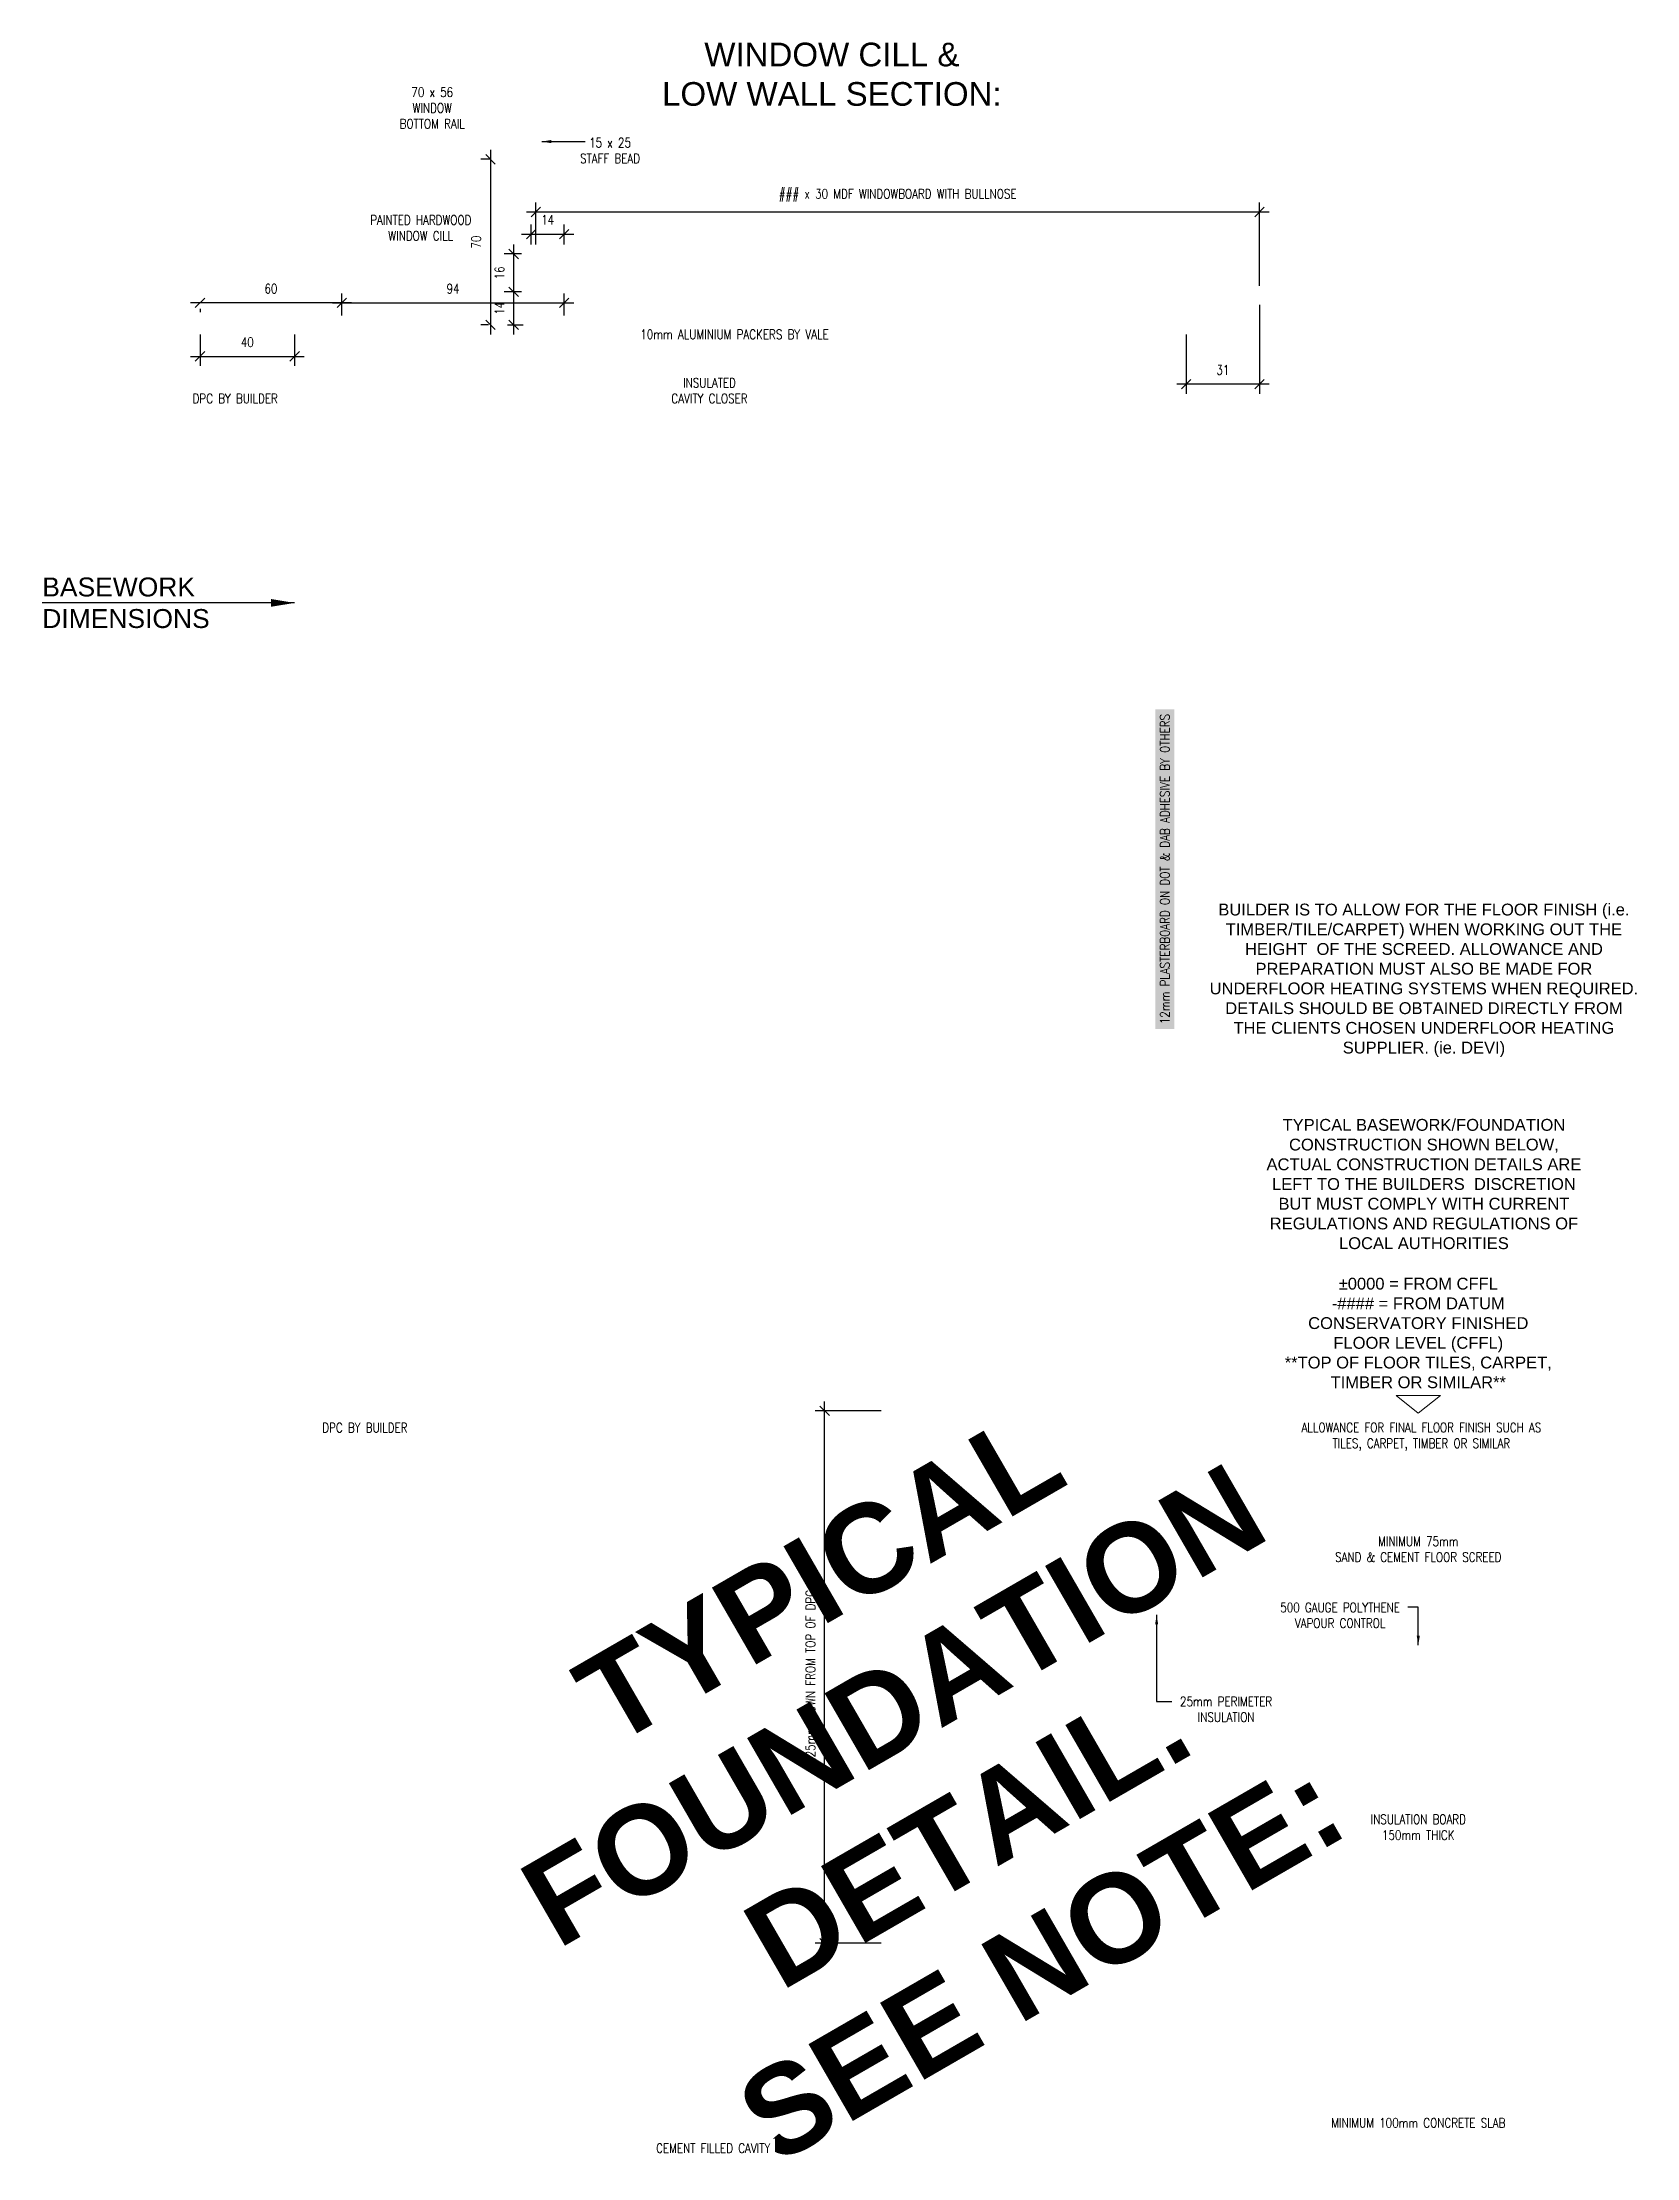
# Model space of a CAD drawing. Header units: millimetres. Extents: x -38686 to 870903, y -23218 to 232707.
# Drawn here: x 868553 to 869227, y 229036 to 229930 of the extents above; entities that cross this region are included whole.
import ezdxf

# ---------------------------------------------------------------- set-up
doc = ezdxf.new("R2010")
doc.units = ezdxf.units.MM
doc.header["$LTSCALE"] = 10
doc.header["$PDMODE"] = 35
doc.header["$PDSIZE"] = 50
doc.layers.add('44 - Detail Text', color=7, linetype='Continuous')
doc.styles.add('1-2', font='romans.shx', dxfattribs={"width": 0.8, "height": 4})
doc.styles.add('1-20', font='romans.shx', dxfattribs={"width": 0.8, "height": 35})
doc.styles.add('1-5', font='romans.shx', dxfattribs={"width": 0.8, "height": 10})
doc.styles.add('CGBOLD', font='arialbd.ttf')
doc.styles.add('Title1', font='ARIALN.TTF', dxfattribs={"height": 3})
doc.dimstyles.new('1-2', dxfattribs={"dimtxt": 4, "dimasz": 4, "dimexe": 4, "dimexo": 4, "dimgap": 4, "dimtad": 1, "dimdec": 0, "dimzin": 0, "dimdsep": 46, "dimtxsty": '1-2', "dimblk": 'OBLIQUE', "dimcen": 4, "dimdle": 4, "dimclrd": 251, "dimclre": 251, "dimclrt": 251, "dimadec": 0, "dimazin": 0, "dimtfac": 1, "dimtdec": 0, "dimtix": 1, "dimtmove": 1, "dimatfit": 3, "dimfxl": 1, "dimtolj": 1, "dimtzin": 0, "dimlwd": 25, "dimarcsym": 0})
doc.dimstyles.new('1-5', dxfattribs={"dimtxt": 10, "dimasz": 10, "dimexe": 10, "dimexo": 10, "dimgap": 10, "dimtad": 1, "dimdec": 0, "dimzin": 0, "dimdsep": 46, "dimtxsty": '1-5', "dimblk": 'OBLIQUE', "dimcen": 10, "dimdle": 10, "dimclrd": 251, "dimclre": 251, "dimclrt": 251, "dimadec": 0, "dimazin": 0, "dimtfac": 1, "dimtdec": 0, "dimtix": 1, "dimtmove": 1, "dimatfit": 3, "dimfxl": 1, "dimtolj": 1, "dimtzin": 0, "dimlwd": 25, "dimarcsym": 0})

msp = doc.modelspace()

# ---------------------------------------------------------------- texts
at = {"layer": '44 - Detail Text', "color": 8, "lineweight": 9}
for s, insert, char_height, attachment_point, style in [('\\A1;{\\fArial|b0|i0|c0|p34;\\W1;WINDOW CILL &\\PLOW WALL SECTION:}', (868886.642, 229916.251), 10, 5, '1-20'), ('70 x 56\\PWINDOW\\PBOTTOM RAIL', (868717.682, 229902.051), 4, 5, '1-2'), ('15 x 25\\PSTAFF BEAD', (868792.858, 229884.055), 4, 5, '1-2'), ('PAINTED HARDWOOD\\PWINDOW CILL', (868712.828, 229851.346), 4, 5, '1-2'), ('DPC BY BUILDER', (868634.359, 229779.24), 4, 5, '1-2'), ('{\\fArial|b0|i0|c0|p34;\\W1;BASEWORK\\PDIMENSIONS}', (868552.796, 229692.85), 8, 4, '1-5'), ('DPC BY BUILDER', (868689.209, 229344.24), 4, 5, '1-2')]:
    msp.add_mtext(s, dxfattribs=dict(at, insert=insert, char_height=char_height, attachment_point=attachment_point, style=style))
at = {"layer": '44 - Detail Text', "color": 8, "lineweight": 9, "insert": (868845.475, 229806.35), "char_height": 4, "attachment_point": 5, "style": '1-2', "bg_fill": 3, "box_fill_scale": 1, "bg_fill_color": 256, "bg_fill_transparency": 0}
msp.add_mtext('10mm ALUMINIUM PACKERS BY VALE', dxfattribs=at)
at = {"layer": '44 - Detail Text', "color": 8, "lineweight": 9, "char_height": 4, "attachment_point": 5, "style": '1-2', "bg_fill": 2}
for s, insert in [('\\A1;INSULATED\\PCAVITY CLOSER', (868834.9, 229782.569)), ('INSULATION BOARD\\P150mm THICK', (869134.601, 229175.35))]:
    msp.add_mtext(s, dxfattribs=dict(at, insert=insert))
at = {"layer": '44 - Detail Text', "color": 8, "lineweight": 9, "insert": (869027.475, 229580.35), "char_height": 4, "attachment_point": 5, "rotation": 90, "style": '1-2', "bg_fill": 1, "box_fill_scale": 1.5, "bg_fill_color": 254, "bg_fill_transparency": 0}
msp.add_mtext('12mm PLASTERBOARD ON DOT & DAB ADHESIVE BY OTHERS', dxfattribs=at)
at = {"layer": '44 - Detail Text', "color": 8, "lineweight": 9, "char_height": 5}
for s, insert, width, attachment_point, style in [('{\\fArial|b0|i0|c0|p34;BUILDER IS TO ALLOW FOR THE FLOOR FINISH (i.e. TIMBER/TILE/CARPET) WHEN WORKING OUT THE HEIGHT  OF THE SCREED. ALLOWANCE AND PREPARATION MUST ALSO BE MADE FOR UNDERFLOOR HEATING SYSTEMS WHEN REQUIRED. DETAILS SHOULD BE OBTAINED DIRECTLY FROM THE CLIENTS CHOSEN UNDERFLOOR HEATING SUPPLIER. (ie. DEVI)}', (869136.986, 229533.302), 181.24085, 5, 'Title1'), ('{\\fArial|b0|i0|c0|p34;TYPICAL BASEWORK/FOUNDATION CONSTRUCTION SHOWN BELOW, ACTUAL CONSTRUCTION DETAILS ARE LEFT TO THE BUILDERS  DISCRETION BUT MUST COMPLY WITH CURRENT REGULATIONS AND REGULATIONS OF LOCAL AUTHORITIES}', (869136.986, 229447.18), 140.7281, 5, 'Title1'), ('{\\fArial|b0|i0|c0|p34;\\W1;±0000 = FROM CFFL\\P-#### = FROM DATUM\\PCONSERVATORY FINISHED FLOOR LEVEL (CFFL)\\P**TOP OF FLOOR TILES, CARPET, TIMBER OR SIMILAR**}', (869134.601, 229360.85), 113.79441, 8, '1-2')]:
    msp.add_mtext(s, dxfattribs=dict(at, insert=insert, width=width, attachment_point=attachment_point, style=style))
at = {"layer": '44 - Detail Text', "color": 8, "lineweight": 9, "insert": (868997.91, 229370.132), "char_height": 37.5, "width": 290.86675, "attachment_point": 3, "rotation": 30, "style": 'CGBOLD'}
msp.add_mtext('\\pxqc;TYPICAL FOUNDATION DETAIL. SEE NOTE:', dxfattribs=at)

# ---------------------------------------------------------------- blocks, each defined once
blk = doc.blocks.new('_Oblique')
at = {"color": 0, "linetype": 'ByBlock', "lineweight": -2}
blk.add_line((-0.5, -0.5), (0.5, 0.5), dxfattribs=at)
blk = doc.blocks.new('*D1983')
at = {"layer": '44 - Detail Text', "color": 251, "lineweight": -2, "transparency": 16777216}
for p, q in [((868761.48, 229844.35), (868761.48, 229862.07)), ((869067.48, 229826.85), (869067.48, 229862.07))]:
    blk.add_line(p, q, dxfattribs=at)
at = {"layer": '44 - Detail Text', "color": 251, "lineweight": 25, "transparency": 16777216}
blk.add_line((869071.48, 229858.07), (868757.48, 229858.07), dxfattribs=at)
at = {"layer": 'Defpoints', "color": 0, "transparency": 16777216}
for p in [(868761.48, 229858.07), (868761.48, 229840.35), (869067.48, 229822.85)]:
    blk.add_point(p, dxfattribs=at)
at = {"layer": '44 - Detail Text', "color": 251, "lineweight": 25, "transparency": 16777216, "xscale": 4, "yscale": 4, "zscale": 4, "rotation": 180}
blk.add_blockref('_Oblique', (868761.48, 229858.07), dxfattribs=at)
at = {"layer": '44 - Detail Text', "color": 251, "lineweight": 25, "transparency": 16777216, "xscale": 4, "yscale": 4, "zscale": 4}
blk.add_blockref('_Oblique', (869067.48, 229858.07), dxfattribs=at)
at = {"layer": '44 - Detail Text', "color": 251, "lineweight": 9, "transparency": 16777216, "insert": (868914.48, 229865.12), "char_height": 4, "attachment_point": 5, "style": '1-2'}
blk.add_mtext('\\A1;### x 30 MDF WINDOWBOARD WITH BULLNOSE', dxfattribs=at)
blk = doc.blocks.new('*D1984')
at = {"layer": '44 - Detail Text', "color": 251, "lineweight": 25, "transparency": 16777216}
blk.add_line((868675.48, 229819.69), (868777.48, 229819.69), dxfattribs=at)
at = {"layer": '44 - Detail Text', "color": 251, "lineweight": -2, "transparency": 16777216}
for p, q in [((868679.48, 229814.35), (868679.48, 229823.69)), ((868773.48, 229814.35), (868773.48, 229823.69))]:
    blk.add_line(p, q, dxfattribs=at)
at = {"layer": 'Defpoints', "color": 0, "transparency": 16777216}
for p in [(868773.48, 229819.69), (868679.48, 229810.35), (868773.48, 229810.35)]:
    blk.add_point(p, dxfattribs=at)
at = {"layer": '44 - Detail Text', "color": 251, "lineweight": 25, "transparency": 16777216, "xscale": 4, "yscale": 4, "zscale": 4, "rotation": 180}
blk.add_blockref('_Oblique', (868679.48, 229819.69), dxfattribs=at)
at = {"layer": '44 - Detail Text', "color": 251, "lineweight": 25, "transparency": 16777216, "xscale": 4, "yscale": 4, "zscale": 4}
blk.add_blockref('_Oblique', (868773.48, 229819.69), dxfattribs=at)
at = {"layer": '44 - Detail Text', "color": 251, "lineweight": 9, "transparency": 16777216, "insert": (868726.48, 229825.69), "char_height": 4, "attachment_point": 5, "style": '1-2'}
blk.add_mtext('\\A1;94', dxfattribs=at)
blk = doc.blocks.new('*D1985')
at = {"layer": '44 - Detail Text', "color": 251, "lineweight": -2, "transparency": 16777216}
for p, q in [((868759.48, 229844.35), (868759.48, 229852.74)), ((868773.48, 229844.35), (868773.48, 229852.74))]:
    blk.add_line(p, q, dxfattribs=at)
at = {"layer": '44 - Detail Text', "color": 251, "lineweight": 25, "transparency": 16777216}
blk.add_line((868755.48, 229848.74), (868777.48, 229848.74), dxfattribs=at)
at = {"layer": 'Defpoints', "color": 0, "transparency": 16777216}
for p in [(868773.48, 229848.74), (868759.48, 229840.35), (868773.48, 229840.35)]:
    blk.add_point(p, dxfattribs=at)
at = {"layer": '44 - Detail Text', "color": 251, "lineweight": 25, "transparency": 16777216, "xscale": 4, "yscale": 4, "zscale": 4, "rotation": 180}
blk.add_blockref('_Oblique', (868759.48, 229848.74), dxfattribs=at)
at = {"layer": '44 - Detail Text', "color": 251, "lineweight": 25, "transparency": 16777216, "xscale": 4, "yscale": 4, "zscale": 4}
blk.add_blockref('_Oblique', (868773.48, 229848.74), dxfattribs=at)
at = {"layer": '44 - Detail Text', "color": 251, "lineweight": 9, "transparency": 16777216, "insert": (868766.48, 229854.74), "char_height": 4, "attachment_point": 5, "style": '1-2'}
blk.add_mtext('\\A1;14', dxfattribs=at)
blk = doc.blocks.new('*D1986')
at = {"layer": '44 - Detail Text', "color": 251, "lineweight": 25, "transparency": 16777216}
blk.add_line((868752.1, 229844.35), (868752.1, 229820.35), dxfattribs=at)
at = {"layer": '44 - Detail Text', "color": 251, "lineweight": -2, "transparency": 16777216}
for p, q in [((868755.48, 229840.35), (868748.1, 229840.35)), ((868755.48, 229824.35), (868748.1, 229824.35))]:
    blk.add_line(p, q, dxfattribs=at)
at = {"layer": 'Defpoints', "color": 0, "transparency": 16777216}
for p in [(868759.48, 229840.35), (868752.1, 229824.35), (868759.48, 229824.35)]:
    blk.add_point(p, dxfattribs=at)
at = {"layer": '44 - Detail Text', "color": 251, "lineweight": 25, "transparency": 16777216, "xscale": 4, "yscale": 4, "zscale": 4}
for p, rotation in [((868752.1, 229840.35), 90), ((868752.1, 229824.35), 270)]:
    blk.add_blockref('_Oblique', p, dxfattribs=dict(at, rotation=rotation))
at = {"layer": '44 - Detail Text', "color": 251, "lineweight": 9, "transparency": 16777216, "insert": (868746.1, 229832.35), "char_height": 4, "attachment_point": 5, "rotation": 90, "style": '1-2'}
blk.add_mtext('\\A1;16', dxfattribs=at)
blk = doc.blocks.new('*D1987')
at = {"layer": '44 - Detail Text', "color": 251, "lineweight": 25, "transparency": 16777216}
blk.add_line((868752.1, 229828.35), (868752.1, 229806.35), dxfattribs=at)
at = {"layer": '44 - Detail Text', "color": 251, "lineweight": -2, "transparency": 16777216}
for p, q in [((868755.48, 229824.35), (868748.1, 229824.35)), ((868749.48, 229810.35), (868756.1, 229810.35))]:
    blk.add_line(p, q, dxfattribs=at)
at = {"layer": 'Defpoints', "color": 0, "transparency": 16777216}
for p in [(868759.48, 229824.35), (868745.48, 229810.35), (868752.1, 229810.35)]:
    blk.add_point(p, dxfattribs=at)
at = {"layer": '44 - Detail Text', "color": 251, "lineweight": 25, "transparency": 16777216, "xscale": 4, "yscale": 4, "zscale": 4}
for p, rotation in [((868752.1, 229824.35), 90), ((868752.1, 229810.35), 270)]:
    blk.add_blockref('_Oblique', p, dxfattribs=dict(at, rotation=rotation))
at = {"layer": '44 - Detail Text', "color": 251, "lineweight": 9, "transparency": 16777216, "insert": (868746.1, 229817.35), "char_height": 4, "attachment_point": 5, "rotation": 90, "style": '1-2'}
blk.add_mtext('\\A1;14', dxfattribs=at)
blk = doc.blocks.new('*D1988')
at = {"layer": '44 - Detail Text', "color": 251, "lineweight": -2, "transparency": 16777216}
for p, q in [((868742.48, 229880.35), (868738.28, 229880.35)), ((868741.48, 229810.35), (868738.28, 229810.35))]:
    blk.add_line(p, q, dxfattribs=at)
at = {"layer": '44 - Detail Text', "color": 251, "lineweight": 25, "transparency": 16777216}
blk.add_line((868742.28, 229884.35), (868742.28, 229806.35), dxfattribs=at)
at = {"layer": 'Defpoints', "color": 0, "transparency": 16777216}
for p in [(868746.48, 229880.35), (868742.28, 229810.35), (868745.48, 229810.35)]:
    blk.add_point(p, dxfattribs=at)
at = {"layer": '44 - Detail Text', "color": 251, "lineweight": 25, "transparency": 16777216, "xscale": 4, "yscale": 4, "zscale": 4}
for p, rotation in [((868742.28, 229880.35), 90), ((868742.28, 229810.35), 270)]:
    blk.add_blockref('_Oblique', p, dxfattribs=dict(at, rotation=rotation))
at = {"layer": '44 - Detail Text', "color": 251, "lineweight": 9, "transparency": 16777216, "insert": (868736.28, 229845.35), "char_height": 4, "attachment_point": 5, "rotation": 90, "style": '1-2'}
blk.add_mtext('\\A1;70', dxfattribs=at)
blk = doc.blocks.new('*D1989')
at = {"layer": '44 - Detail Text', "color": 251, "lineweight": 25, "ltscale": 10, "transparency": 16777216}
blk.add_line((868683.48, 229819.69), (868615.48, 229819.69), dxfattribs=at)
at = {"layer": '44 - Detail Text', "color": 251, "lineweight": -2, "ltscale": 10, "transparency": 16777216}
blk.add_line((868619.48, 229817.18), (868619.48, 229815.69), dxfattribs=at)
at = {"layer": 'Defpoints', "color": 0, "ltscale": 10, "transparency": 16777216}
for p in [(868619.48, 229821.18), (868619.48, 229819.69), (868679.48, 229819.69)]:
    blk.add_point(p, dxfattribs=at)
at = {"layer": '44 - Detail Text', "color": 251, "lineweight": 25, "ltscale": 10, "transparency": 16777216, "xscale": 4, "yscale": 4, "zscale": 4, "rotation": 180}
blk.add_blockref('_Oblique', (868619.48, 229819.69), dxfattribs=at)
at = {"layer": '44 - Detail Text', "color": 251, "lineweight": 25, "ltscale": 10, "transparency": 16777216, "xscale": 4, "yscale": 4, "zscale": 4}
blk.add_blockref('_Oblique', (868679.48, 229819.69), dxfattribs=at)
at = {"layer": '44 - Detail Text', "color": 251, "lineweight": 9, "ltscale": 10, "transparency": 16777216, "insert": (868649.48, 229825.69), "char_height": 4, "attachment_point": 5, "style": '1-2'}
blk.add_mtext('\\A1;60', dxfattribs=at)
blk = doc.blocks.new('*D1990')
at = {"layer": '44 - Detail Text', "color": 251, "lineweight": -2, "ltscale": 10, "transparency": 16777216}
for p, q in [((868619.48, 229806.35), (868619.48, 229793.07)), ((868659.48, 229806.35), (868659.48, 229793.07))]:
    blk.add_line(p, q, dxfattribs=at)
at = {"layer": '44 - Detail Text', "color": 251, "lineweight": 25, "ltscale": 10, "transparency": 16777216}
blk.add_line((868615.48, 229797.07), (868663.48, 229797.07), dxfattribs=at)
at = {"layer": 'Defpoints', "color": 0, "ltscale": 10, "transparency": 16777216}
for p in [(868619.48, 229810.35), (868659.48, 229810.35), (868659.48, 229797.07)]:
    blk.add_point(p, dxfattribs=at)
at = {"layer": '44 - Detail Text', "color": 251, "lineweight": 25, "ltscale": 10, "transparency": 16777216, "xscale": 4, "yscale": 4, "zscale": 4, "rotation": 180}
blk.add_blockref('_Oblique', (868619.48, 229797.07), dxfattribs=at)
at = {"layer": '44 - Detail Text', "color": 251, "lineweight": 25, "ltscale": 10, "transparency": 16777216, "xscale": 4, "yscale": 4, "zscale": 4}
blk.add_blockref('_Oblique', (868659.48, 229797.07), dxfattribs=at)
at = {"layer": '44 - Detail Text', "color": 251, "lineweight": 9, "ltscale": 10, "transparency": 16777216, "insert": (868639.48, 229803.07), "char_height": 4, "attachment_point": 5, "style": '1-2'}
blk.add_mtext('\\A1;40', dxfattribs=at)
blk = doc.blocks.new('*D1991')
at = {"layer": '44 - Detail Text', "color": 251, "lineweight": -2, "ltscale": 10, "transparency": 16777216}
for p, q in [((869067.48, 229818.85), (869067.48, 229781.28)), ((869036.48, 229806.35), (869036.48, 229781.28))]:
    blk.add_line(p, q, dxfattribs=at)
at = {"layer": '44 - Detail Text', "color": 251, "lineweight": 25, "ltscale": 10, "transparency": 16777216}
blk.add_line((869071.48, 229785.28), (869032.48, 229785.28), dxfattribs=at)
at = {"layer": 'Defpoints', "color": 0, "ltscale": 10, "transparency": 16777216}
for p in [(869067.48, 229822.85), (869036.48, 229810.35), (869036.48, 229785.28)]:
    blk.add_point(p, dxfattribs=at)
at = {"layer": '44 - Detail Text', "color": 251, "lineweight": 25, "ltscale": 10, "transparency": 16777216, "xscale": 4, "yscale": 4, "zscale": 4, "rotation": 180}
blk.add_blockref('_Oblique', (869036.48, 229785.28), dxfattribs=at)
at = {"layer": '44 - Detail Text', "color": 251, "lineweight": 25, "ltscale": 10, "transparency": 16777216, "xscale": 4, "yscale": 4, "zscale": 4}
blk.add_blockref('_Oblique', (869067.48, 229785.28), dxfattribs=at)
at = {"layer": '44 - Detail Text', "color": 251, "lineweight": 9, "ltscale": 10, "transparency": 16777216, "insert": (869051.98, 229791.28), "char_height": 4, "attachment_point": 5, "style": '1-2'}
blk.add_mtext('\\A1;31', dxfattribs=at)
blk = doc.blocks.new('*D1847')
at = {"layer": '44 - Detail Text', "color": 251, "lineweight": -2, "ltscale": 10, "transparency": 16777216}
for p, q in [((868907.48, 229351.35), (868879.59, 229351.35)), ((868907.48, 229126.35), (868879.59, 229126.35))]:
    blk.add_line(p, q, dxfattribs=at)
at = {"layer": '44 - Detail Text', "color": 251, "lineweight": 25, "ltscale": 10, "transparency": 16777216}
blk.add_line((868883.59, 229122.35), (868883.59, 229355.35), dxfattribs=at)
at = {"layer": 'Defpoints', "color": 0, "ltscale": 10, "transparency": 16777216}
for p in [(868883.59, 229351.35), (868911.48, 229351.35), (868911.48, 229126.35)]:
    blk.add_point(p, dxfattribs=at)
at = {"layer": '44 - Detail Text', "color": 251, "lineweight": 25, "ltscale": 10, "transparency": 16777216, "xscale": 4, "yscale": 4, "zscale": 4}
for p, rotation in [((868883.59, 229351.35), 90), ((868883.59, 229126.35), 270)]:
    blk.add_blockref('_Oblique', p, dxfattribs=dict(at, rotation=rotation))
at = {"layer": '44 - Detail Text', "color": 251, "lineweight": 9, "ltscale": 10, "transparency": 16777216, "insert": (868877.59, 229238.85), "char_height": 4, "attachment_point": 5, "rotation": 90, "style": '1-2'}
blk.add_mtext('\\A1;225mm DOWN FROM TOP OF DPC', dxfattribs=at)

# ---------------------------------------------------------------- dimensions: what is measured, and where the dimension line sits
at = {"layer": '44 - Detail Text', "color": 8, "lineweight": 9}
dim = msp.add_linear_dim(base=(868761.475, 229858.071), p1=(869067.475, 229822.85), p2=(868761.475, 229840.35), angle=180, text='### x 30 MDF WINDOWBOARD WITH BULLNOSE', dimstyle='1-2', override={"dimpost": ' x 30 MDF WINDOWBOARD WITH BULLNOSE'}, dxfattribs=at)
dim.commit()
dim.dimension.update_dxf_attribs({"geometry": '*D1983', "text_midpoint": (868914.475, 229865.118)})
for base, p1, p2, angle, picture, middle in [((868742.282, 229810.35), (868746.475, 229880.35), (868745.475, 229810.35), 90, '*D1988', (868736.282, 229845.35)), ((868773.475, 229848.742), (868759.475, 229840.35), (868773.475, 229840.35), 180, '*D1985', (868766.475, 229854.742)), ((868752.101, 229824.35), (868759.475, 229840.35), (868759.475, 229824.35), 90, '*D1986', (868746.101, 229832.35)), ((868773.475, 229819.686), (868679.475, 229810.35), (868773.475, 229810.35), 180, '*D1984', (868726.475, 229825.686)), ((868752.101, 229810.35), (868759.475, 229824.35), (868745.475, 229810.35), 90, '*D1987', (868746.101, 229817.35))]:
    dim = msp.add_linear_dim(base=base, p1=p1, p2=p2, angle=angle, dimstyle='1-2', dxfattribs=at)
    dim.commit()
    dim.dimension.update_dxf_attribs({"geometry": picture, "text_midpoint": middle})
at = {"layer": '44 - Detail Text', "color": 8, "lineweight": 9, "ltscale": 10}
for base, p1, p2, picture, middle in [((868619.475, 229819.686), (868679.475, 229819.686), (868619.475, 229821.181), '*D1989', (868649.475, 229825.686)), ((869036.475, 229785.281), (869067.475, 229822.85), (869036.475, 229810.35), '*D1991', (869051.975, 229791.281)), ((868659.475, 229797.072), (868619.475, 229810.35), (868659.475, 229810.35), '*D1990', (868639.475, 229803.072))]:
    dim = msp.add_linear_dim(base=base, p1=p1, p2=p2, dimstyle='1-2', dxfattribs=at)
    dim.commit()
    dim.dimension.update_dxf_attribs({"geometry": picture, "text_midpoint": middle})
dim = msp.add_linear_dim(base=(868883.594, 229351.35), p1=(868911.475, 229126.35), p2=(868911.475, 229351.35), angle=90, dimstyle='1-2', override={"dimpost": 'mm DOWN FROM TOP OF DPC'}, dxfattribs=at)
dim.commit()
dim.dimension.update_dxf_attribs({"geometry": '*D1847', "text_midpoint": (868877.594, 229238.85)})

# ---------------------------------------------------------------- linework, layer by layer
at = {"layer": '44 - Detail Text', "color": 8, "lineweight": 9, "ltscale": 1.5}
msp.add_lwpolyline([(869134.601, 229350.35), (869125.27, 229357.85), (869143.931, 229357.85)], close=True, dxfattribs=at)

msp.set_redraw_order([(e.dxf.handle, doc.entitydb.next_handle()) for e in msp.query("TEXT MTEXT ATTDEF DIMENSION ARC_DIMENSION")])  # texts and dimensions are drawn at this point

# ---------------------------------------------------------------- leaders
at = {"layer": '44 - Detail Text', "color": 8, "lineweight": 9}
msp.add_leader([(868763.975, 229887.85), (868782.319, 229887.85)], dimstyle='1-2', override={"dimgap": 4, "dimtad": 0}, dxfattribs=at)
msp.add_leader([(868659.475, 229692.85), (868552.796, 229692.85)], dimstyle='1-5', dxfattribs=at)

# ---------------------------------------------------------------- next in the draw order: texts
at = {"layer": '44 - Detail Text', "color": 8, "lineweight": 9, "insert": (869135.904, 229340.35), "char_height": 4, "width": 115.24395, "attachment_point": 5, "style": '1-2', "bg_fill": 2}
msp.add_mtext('ALLOWANCE FOR FINAL FLOOR FINISH SUCH AS TILES, CARPET, TIMBER OR SIMILAR', dxfattribs=at)
at = {"layer": '44 - Detail Text', "color": 8, "lineweight": 9, "char_height": 4, "attachment_point": 5, "style": '1-2', "bg_fill": 2}
for s, insert in [('MINIMUM 75mm\\PSAND & CEMENT FLOOR SCREED', (869134.601, 229292.85)), ('500 GAUGE POLYTHENE\\PVAPOUR CONTROL', (869101.546, 229264.886)), ('25mm PERIMETER\\PINSULATION', (869053.329, 229225.15)), ('MINIMUM 100mm CONCRETE SLAB', (869134.601, 229050.35)), ('CEMENT FILLED CAVITY', (868836.475, 229039.652))]:
    msp.add_mtext(s, dxfattribs=dict(at, insert=insert))

# ---------------------------------------------------------------- next in the draw order: leaders
at = {"layer": '44 - Detail Text', "color": 8, "lineweight": 9}
for points in [[(869023.975, 229265.045), (869023.975, 229228.427), (869030.369, 229228.427)], [(869134.601, 229252.35), (869134.601, 229268.33), (869130.148, 229268.33)]]:
    msp.add_leader(points, dimstyle='1-2', override={"dimgap": 4, "dimtad": 0}, dxfattribs=at)

doc.saveas('drawing.dxf')
